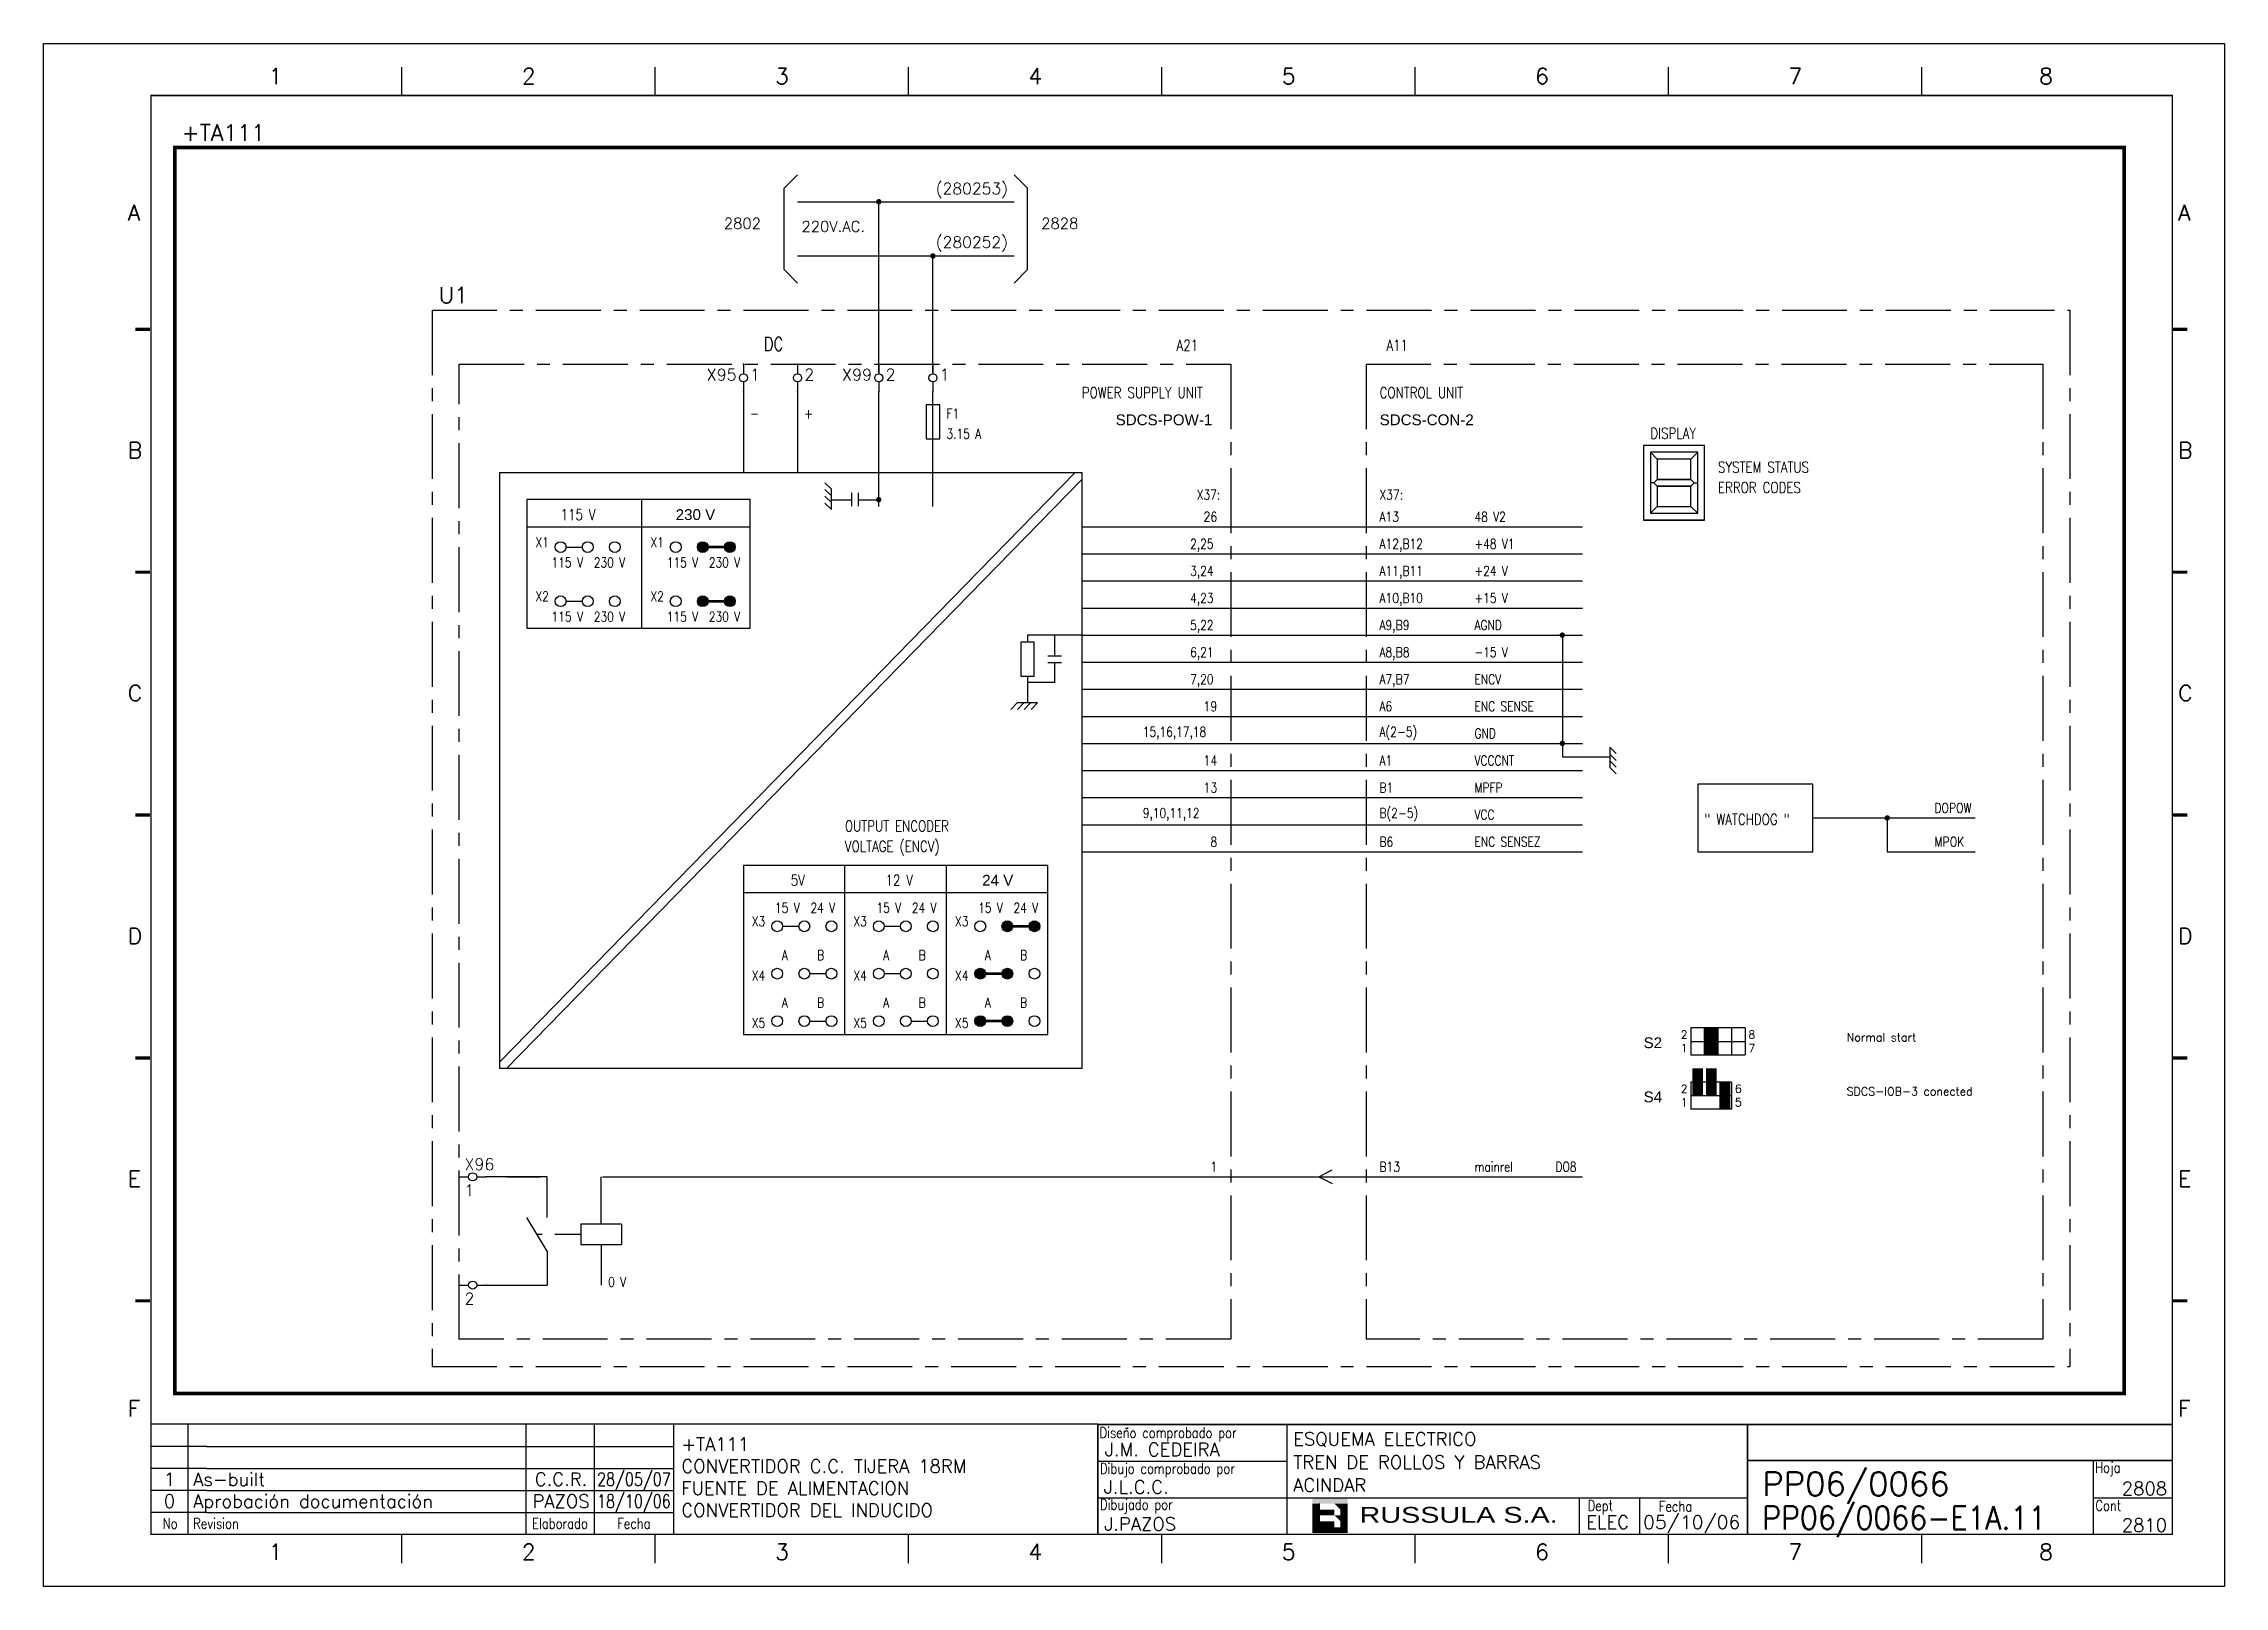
# Model space of a CAD drawing. Extents: x -4 to 416, y -4762 to 287.
# Drawn here: x -3.7 to 416.3, y -1198.2 to -901.2 of the extents above; entities that cross this region are included whole.
import ezdxf
from ezdxf.enums import TextEntityAlignment as Align

# ---------------------------------------------------------------- set-up
doc = ezdxf.new("R2010")
doc.units = 0
doc.header["$LTSCALE"] = 10
doc.header["$MEASUREMENT"] = 0
for name, pattern in [('CENTER', [2, 1.25, -0.25, 0.25, -0.25]), ('DASHDOT', [1, 0.5, -0.25, 0, -0.25]), ('DASHED', [0.75, 0.5, -0.25])]:
    doc.linetypes.add(name, pattern=pattern)
doc.layers.get('0').update_dxf_attribs({"linetype": 'CONTINUOUS'})
for name, color, linetype in [('1', 7, 'CONTINUOUS'), ('10', 5, 'CONTINUOUS'), ('2', 7, 'CONTINUOUS'), ('25', 3, 'CONTINUOUS'), ('25K', 4, 'DASHED'), ('25PK', 4, 'CENTER'), ('35', 2, 'CONTINUOUS'), ('8', 1, 'CONTINUOUS'), ('9', 6, 'CONTINUOUS'), ('DIBUJO', 7, 'CONTINUOUS'), ('NODE', 7, 'CONTINUOUS')]:
    doc.layers.add(name, color=color, linetype=linetype)
doc.styles.add('ABBSTYLE', font='ROMANS.SHX', dxfattribs={"width": 0.8})
doc.styles.add('HELV', font='HELVBLD.SHX', dxfattribs={"width": 1.2})
doc.styles.add('HELVETICA', font='HELV.SHX')
doc.styles.add('LABEL', font='SIMPLEX', dxfattribs={"width": 0.8, "height": 4})
doc.styles.add('ROMANS', font='romans')
doc.styles.get("Standard").update_dxf_attribs({"font": 'simplex'})

msp = doc.modelspace()

# ---------------------------------------------------------------- texts
at = {"layer": '2', "color": 6}
for s, height, p in [('+TA111', 3.128, (22.9, -919.95)), ('(280253)', 2.19, (168.16, -930.24)), ('(280252)', 2.19, (168.16, -940.55)), ('U1', 3.128, (72.44, -951.23))]:
    msp.add_text(s, height=height, dxfattribs=at).set_placement(p)
at = {"layer": '2', "color": 7}
for s, height, style, p in [('2802', 2.086, 'ROMANS', (127.33, -936.89)), ('220V.AC.', 2.086, 'ROMANS', (142.28, -937.47)), ('2828', 2.086, 'ROMANS', (188.45, -936.89)), ('Normal start', 1.5642, 'ROMANS', (343.57, -1093.32)), ('S2', 2.086, 'HELV', (304.47, -1094.62)), ('S4', 2.086, 'HELV', (304.47, -1105.05)), ('SDCS-IOB-3 conected', 1.5642, 'ROMANS', (343.57, -1103.72))]:
    msp.add_text(s, height=height, dxfattribs=dict(at, style=style)).set_placement(p)
at = {"layer": '2', "color": 7, "style": 'ROMANS'}
for s, p in [('2', (312.29, -1092.01)), ('8', (325.32, -1092.01)), ('1', (312.29, -1094.62)), ('7', (325.32, -1094.62)), ('2', (312.29, -1102.44)), ('1', (312.29, -1105.05)), ('5', (322.72, -1105.05)), ('6', (322.72, -1102.44))]:
    msp.add_text(s, height=1.56, dxfattribs=at).set_placement(p, align=Align.MIDDLE)
at = {"layer": '25', "style": 'ABBSTYLE', "width": 0.8}
for s, height, p in [('DC', 2.607, (135.01, -960.36)), ('A21', 2.086, (214.52, -960.36)), ('A11', 2.086, (254.93, -960.36)), ('POWER SUPPLY UNIT', 2.0857, (196.27, -969.48)), ('CONTROL UNIT', 2.0857, (253.63, -969.48)), ('-', 1.88, (132.4, -973.39)), ('+', 1.88, (142.83, -973.39)), ('F1', 1.877, (170.2, -973.39)), ('3.15 A', 1.877, (170.2, -977.3)), ('DISPLAY', 2.086, (305.77, -977.3)), ('SYSTEM STATUS', 2.0857, (318.8, -983.82)), ('ERROR CODES', 2.0857, (318.8, -987.73)), ('115 V', 2.086, (95.9, -992.95)), ('X37:', 1.877, (218.43, -989.03)), ('X37:', 1.877, (253.63, -989.03)), ('26', 1.877, (219.74, -993.26)), ('A13', 1.877, (253.63, -993.26)), ('48 V2', 1.877, (271.88, -993.26)), ('X1', 1.877, (91.03, -998.16)), ('X1', 1.877, (113.19, -998.16)), ('2,25', 1.877, (217.13, -998.48)), ('A12,B12', 1.877, (253.63, -998.48)), ('+48 V1', 1.877, (271.88, -998.48)), ('115 V', 1.877, (94.16, -1002.07)), ('230 V', 1.877, (102.28, -1002.07)), ('115 V', 1.877, (116.32, -1002.07)), ('230 V', 1.877, (124.44, -1002.07)), ('3,24', 1.877, (217.13, -1003.69)), ('A11,B11', 1.877, (253.63, -1003.69)), ('+24 V', 1.877, (271.88, -1003.69)), ('X2', 1.877, (91.03, -1008.59)), ('X2', 1.877, (113.19, -1008.59)), ('4,23', 1.877, (217.13, -1008.91)), ('A10,B10', 1.877, (253.63, -1008.91)), ('+15 V', 1.877, (271.88, -1008.91)), ('115 V', 1.877, (94.16, -1012.5)), ('230 V', 1.877, (102.28, -1012.5)), ('115 V', 1.877, (116.32, -1012.5)), ('230 V', 1.877, (124.44, -1012.5)), ('5,22', 1.877, (217.13, -1014.12)), ('A9,B9', 1.877, (253.63, -1014.12)), ('AGND', 1.877, (271.88, -1014.12)), ('6,21', 1.877, (217.13, -1019.34)), ('A8,B8', 1.877, (253.63, -1019.34)), ('-15 V', 1.877, (271.88, -1019.34)), ('7,20', 1.877, (217.13, -1024.55)), ('A7,B7', 1.877, (253.63, -1024.55)), ('ENCV', 1.877, (271.88, -1024.55)), ('19', 1.877, (219.74, -1029.76)), ('A6', 1.877, (253.63, -1029.76)), ('ENC SENSE', 1.877, (271.88, -1029.76)), ('15,16,17,18', 1.8771, (208, -1034.66)), ('A(2-5)', 1.877, (253.63, -1034.66)), ('GND', 1.877, (271.88, -1034.98)), ('14', 1.877, (219.74, -1040.19)), ('A1', 1.877, (253.63, -1040.19)), ('VCCCNT', 1.877, (271.88, -1040.19)), ('13', 1.877, (219.74, -1045.41)), ('B1', 1.877, (253.63, -1045.41)), ('MPFP', 1.877, (271.88, -1045.41)), ('9,10,11,12', 1.877, (208, -1050.3)), ('B(2-5)', 1.877, (253.63, -1050.3)), ('VCC', 1.877, (271.88, -1050.62)), ('" WATCHDOG "', 2.0857, (316.2, -1051.6)), ('DOPOW', 1.877, (360.52, -1049.32)), ('OUTPUT ENCODER', 2.0857, (150.65, -1052.91)), ('8', 1.88, (221.04, -1055.83)), ('B6', 1.877, (253.63, -1055.83)), ('ENC SENSEZ', 1.877, (271.88, -1055.83)), ('MPOK', 1.877, (360.52, -1055.83)), ('VOLTAGE (ENCV)', 2.0857, (150.65, -1056.82)), ('5V', 2.086, (140.22, -1063.34)), ('12 V', 2.086, (158.47, -1063.34)), ('15 V', 1.877, (137.18, -1068.55)), ('24 V', 1.877, (143.99, -1068.55)), ('15 V', 1.877, (156.73, -1068.55)), ('24 V', 1.877, (163.54, -1068.55)), ('15 V', 1.877, (176.29, -1068.55)), ('24 V', 1.877, (183.09, -1068.55)), ('X3', 1.877, (132.74, -1071.16)), ('X3', 1.877, (152.29, -1071.16)), ('X3', 1.877, (171.85, -1071.16)), ('A', 1.88, (138.48, -1077.67)), ('B', 1.88, (145.29, -1077.67)), ('A', 1.88, (158.04, -1077.67)), ('B', 1.88, (164.85, -1077.67)), ('A', 1.88, (177.59, -1077.67)), ('B', 1.88, (184.4, -1077.67)), ('X4', 1.877, (132.74, -1081.59)), ('X4', 1.877, (132.74, -1081.59)), ('X4', 1.877, (152.29, -1081.59)), ('X4', 1.877, (152.29, -1081.59)), ('X4', 1.877, (171.85, -1081.59)), ('X4', 1.877, (171.85, -1081.59)), ('A', 1.88, (138.48, -1086.8)), ('B', 1.88, (145.29, -1086.8)), ('A', 1.88, (158.04, -1086.8)), ('B', 1.88, (164.85, -1086.8)), ('A', 1.88, (177.59, -1086.8)), ('B', 1.88, (184.4, -1086.8)), ('X5', 1.877, (132.74, -1090.71)), ('X5', 1.877, (152.29, -1090.71)), ('X5', 1.877, (171.85, -1090.71)), ('1', 1.88, (221.04, -1118.4)), ('B13', 1.877, (253.63, -1118.4)), ('mainrel', 1.877, (271.88, -1118.4)), ('DO8', 1.877, (287.52, -1118.4)), ('0 V', 1.877, (105.03, -1140.56))]:
    msp.add_text(s, height=height, dxfattribs=at).set_placement(p)
at = {"layer": '25', "style": 'HELV'}
for s, p in [('SDCS-POW-1', (202.79, -974.7)), ('SDCS-CON-2', (253.63, -974.7)), ('230 V', (118.06, -992.95)), ('24 V', (177.08, -1063.34))]:
    msp.add_text(s, height=2.086, dxfattribs=at).set_placement(p)

# ---------------------------------------------------------------- blocks, each defined once
blk = doc.blocks.new('NOD', base_point=(237.5, 170))
at = {"layer": 'NODE'}
blk.add_point((237.5, 170), dxfattribs=at)
blk = doc.blocks.new('$$PLL21C')
for p, q in [((-2.5, 0), (-0.75, 0)), ((0.75, 0), (2.5, 0))]:
    blk.add_line(p, q)
at = {"layer": '2'}
blk.add_circle((0, 0), 0.75, dxfattribs=at)
for p in [(-2.5, 0), (2.5, 0)]:
    blk.add_blockref('NOD', p, dxfattribs=at)
at = {"layer": '8'}
blk.add_attdef('*A', (-1.5, -3.575), '', height=2.15, dxfattribs=at)
at = {"layer": '9'}
blk.add_attdef('ID', (-1.5, 1.25), '', height=2.15, dxfattribs=at)
blk = doc.blocks.new('$$PLU21C')
for p, q in [((0, 2.5), (0, 0.75)), ((0, -0.75), (0, -2.5))]:
    blk.add_line(p, q)
at = {"layer": '2'}
blk.add_circle((0, 0), 0.75, dxfattribs=at)
for p in [(0, 2.5), (0, -2.5)]:
    blk.add_blockref('NOD', p, dxfattribs=at)
at = {"layer": '8'}
blk.add_attdef('*A', (1.25, -0.5), '', height=2.15, dxfattribs=at)
at = {"layer": '9'}
blk.add_attdef('ID', text='', height=2.15, dxfattribs=at).set_placement((-1.25, -0.5), align=Align.RIGHT)
blk = doc.blocks.new('newcajec')
at = {"layer": '1'}
for p, q in [((179.4, 20.85), (0.13, 20.85)), ((7, 20.85), (7, 0)), ((71, 20.85), (71, 0)), ((84, 20.85), (84, 0.09)), ((99, 20.85), (99, 0)), ((215.2, 20.8), (215.2, 0)), ((10.6, 16.64), (0, 16.64)), ((10.6, 16.64), (99, 16.64)), ((184.64, 20.18), (184.81, 20.01)), ((184.81, 20.01), (185.18, 20.25)), ((10.6, 12.48), (0, 12.48)), ((10.6, 12.48), (99, 12.48)), ((179.4, 13.87), (215.2, 13.87)), ((368, 14.06), (368, 0)), ((10.6, 8.32), (0, 8.32)), ((10.6, 8.32), (99, 8.32)), ((10.6, 4.16), (0, 4.16)), ((10.6, 4.16), (99, 4.16)), ((179.4, 6.93), (267.63, 6.93)), ((267.63, 6.93), (302.5, 6.93)), ((270.63, 6.91), (270.63, 0)), ((282.07, 6.93), (282.07, 0)), ((368, 6.93), (383, 6.93))]:
    blk.add_line(p, q, dxfattribs=at)
for points in [[(47.5, 272.5, 0.3, 0.3, 0), (47.5, 277.91, 0.3, 0.3, 0)], [(95.5, 272.5, 0.3, 0.3, 0), (95.5, 277.91, 0.3, 0.3, 0)], [(143.5, 272.5, 0.3, 0.3, 0), (143.5, 277.91, 0.3, 0.3, 0)], [(191.5, 272.5, 0.3, 0.3, 0), (191.5, 277.91, 0.3, 0.3, 0)], [(239.5, 272.5, 0.3, 0.3, 0), (239.5, 277.91, 0.3, 0.3, 0)], [(287.5, 272.5, 0.3, 0.3, 0), (287.5, 277.91, 0.3, 0.3, 0)], [(335.5, 272.5, 0.3, 0.3, 0), (335.5, 277.91, 0.3, 0.3, 0)], [(-2.99, 228.23, 0.6, 0.6, 0), (-0.18, 228.23, 0.6, 0.6, 0)], [(383.01, 228.23, 0.6, 0.6, 0), (385.82, 228.23, 0.6, 0.6, 0)], [(-2.99, 182.23, 0.6, 0.6, 0), (-0.18, 182.23, 0.6, 0.6, 0)], [(383.01, 182.23, 0.6, 0.6, 0), (385.82, 182.23, 0.6, 0.6, 0)], [(-2.99, 136.23, 0.6, 0.6, 0), (-0.18, 136.23, 0.6, 0.6, 0)], [(383.01, 136.23, 0.6, 0.6, 0), (385.82, 136.23, 0.6, 0.6, 0)], [(-2.99, 90.23, 0.6, 0.6, 0), (-0.18, 90.23, 0.6, 0.6, 0)], [(383.01, 90.23, 0.6, 0.6, 0), (385.82, 90.23, 0.6, 0.6, 0)], [(-2.99, 44.23, 0.6, 0.6, 0), (-0.18, 44.23, 0.6, 0.6, 0)], [(383.01, 44.23, 0.6, 0.6, 0), (385.82, 44.23, 0.6, 0.6, 0)], [(383, 20.8, 0.3, 0.3, 0), (179.4, 20.8, 0.3, 0.3, 0), (179.4, 0, 0.3, 0.3, 0)], [(302.5, 20.8, 0.3, 0.3, 0), (302.5, 0, 0.3, 0.3, 0)], [(302.5, 14, 0.3, 0.3, 0), (383, 14, 0.3, 0.3, 0)], [(47.5, -5.5, 0.3, 0.3, 0), (47.5, -0.09, 0.3, 0.3, 0)], [(95.5, -5.5, 0.3, 0.3, 0), (95.5, -0.09, 0.3, 0.3, 0)], [(143.5, -5.5, 0.3, 0.3, 0), (143.5, -0.09, 0.3, 0.3, 0)], [(191.5, -5.5, 0.3, 0.3, 0), (191.5, -0.09, 0.3, 0.3, 0)], [(239.5, -5.5, 0.3, 0.3, 0), (239.5, -0.09, 0.3, 0.3, 0)], [(287.5, -5.5, 0.3, 0.3, 0), (287.5, -0.09, 0.3, 0.3, 0)], [(335.5, -5.5, 0.3, 0.3, 0), (335.5, -0.09, 0.3, 0.3, 0)]]:
    blk.add_lwpolyline(points, format="xyseb", dxfattribs=at)
at = {"layer": '1', "const_width": 0.3}
blk.add_lwpolyline([(0, 0), (0, 272.5), (383, 272.5), (383, 0)], close=True, dxfattribs=at)
at = {"layer": '2', "color": 14}
for p, q in [((221.42, 4.69), (221.42, 5.81)), ((221.42, 2.47), (221.42, 3.58))]:
    blk.add_line(p, q, dxfattribs=at)
for points in [[(220.05, 5.81), (220.05, 6.92), (226.74, 5.81), (226.74, 6.92)], [(221.42, 2.47), (220.05, 2.47), (221.42, 5.81), (220.05, 5.81)], [(221.42, 4.69), (224.25, 4.69), (221.42, 3.58), (224.25, 3.58)], [(224.25, 5.81), (225.37, 5.81), (225.37, 4.69)], [(225.37, 5.81), (226.74, 5.81), (225.37, 1.35), (226.74, 1.35)], [(224.25, 0.24), (224.25, 2.47), (220.05, 0.24), (220.05, 2.47)], [(224.25, 3.58), (225.37, 3.58), (225.37, 2.47)], [(226.74, 1.35), (226.74, 0.24), (224.25, 1.35), (224.25, 0.24)]]:
    blk.add_solid(points, dxfattribs=at)
at = {"layer": '1', "style": 'ROMANS'}
for s, p in [('1', (22.29, 274.68)), ('2', (70.29, 274.68)), ('3', (118.29, 274.68)), ('4', (166.29, 274.68)), ('5', (214.29, 274.68)), ('6', (262.29, 274.68)), ('7', (310.29, 274.68)), ('8', (357.79, 274.68)), ('A', (-4.37, 248.84)), ('A', (384.13, 248.84)), ('B', (-4.37, 203.84)), ('B', (384.13, 203.84)), ('C', (-4.37, 157.84)), ('C', (384.13, 157.84)), ('D', (-4.37, 111.84)), ('D', (384.13, 111.84)), ('E', (-4.37, 65.84)), ('E', (384.13, 65.84)), ('F', (-4.37, 22.34)), ('F', (384.13, 22.34)), ('1', (22.29, -4.82)), ('2', (70.29, -4.82)), ('3', (118.29, -4.82)), ('4', (166.29, -4.82)), ('5', (214.29, -4.82)), ('6', (262.29, -4.82)), ('7', (310.29, -4.82)), ('8', (357.79, -4.82))]:
    blk.add_text(s, height=3, dxfattribs=at).set_placement(p)
at = {"layer": '1', "style": 'LABEL', "width": 0.8}
for s, p in [('Diseno comprobado por', (179.73, 18.27)), ('Dibujo comprobado por', (179.81, 11.47)), ('Hoja', (368.38, 11.66)), ('Dibujado por', (179.83, 4.64)), ('Fecha', (285.71, 4.3)), ('Cont', (368.43, 4.46)), ('No', (2.23, 1.05)), ('Revision', (8, 1.05))]:
    blk.add_text(s, height=2, dxfattribs=at).set_placement(p)
for s, p in [('Dept', (274.61, 4.44)), ('Elaborado', (77.5, 1.05)), ('Fecha', (91.5, 1.05))]:
    blk.add_text(s, height=2, dxfattribs=at).set_placement(p, align=Align.CENTER)
at = {"layer": '10', "style": 'ROMANS'}
for tag, p in [('REV41', (3.5, 18.74)), ('REV43', (77.7, 18.74)), ('REV31', (3.5, 14.58)), ('REV33', (77.7, 14.58)), ('REV21', (3.5, 10.42)), ('REV23', (77.7, 10.42)), ('REV11', (3.5, 6.27)), ('REV13', (77.7, 6.27))]:
    blk.add_attdef(tag, text='', height=2.5, dxfattribs=at).set_placement(p, align=Align.MIDDLE)
for tag, p, height in [('REV42', (8, 17.49), 2.5), ('SHEETNAME1', (100.5, 15.83), 2.5), ('DESIGNCHECK', (180.74, 14.83), 2.5), ('DOCUMENTTYPE', (216.43, 16.8), 2.5), ('NOTA', (305.32, 15.8), 3), ('REV32', (8, 13.33), 2.5), ('SHEETNAME2', (100.5, 11.67), 2.5), ('OBJECT', (216.43, 12.4), 2.5), ('REV22', (8, 9.17), 2.5), ('SHEETNAME3', (100.5, 7.51), 2.5), ('DRAWINGCHECK', (180.53, 7.71), 2.5), ('CUSTOMER', (216.43, 8.08), 2.5), ('ORDER', (305.32, 7.3), 4.5), ('REV12', (8, 5.01), 2.5), ('SHEETNAME4', (100.5, 3.35), 2.5), ('DOCUMENT_ID', (305.32, 0.93), 4.4), ('USER', (180.63, 0.71), 2.5), ('DEPARTMENT', (271.93, 1.05), 2.5)]:
    blk.add_attdef(tag, p, '', height=height, dxfattribs=at)
for tag, width, p, p2 in [('REV44', 1.221199, (84.53, 17.49), (98.48, 17.49)), ('REV34', 1.221199, (84.53, 13.33), (98.48, 13.33)), ('REV24', 1.221199, (84.53, 9.17), (98.48, 9.17)), ('REV14', 1.221199, (84.53, 5.01), (98.48, 5.01)), ('CREATED2', 7.039915, (282.71, 1.05), (301.14, 1.05))]:
    blk.add_attdef(tag, text='', height=2.5, dxfattribs=dict(at, width=width)).set_placement(p, p2, align=Align.FIT)
for tag, p in [('SHEET', (382, 7.43)), ('NEXTSHEET', (382, 0.5))]:
    blk.add_attdef(tag, text='', height=2.5, dxfattribs=at).set_placement(p, align=Align.RIGHT)
at = {"layer": 'DIBUJO', "color": 14, "style": 'HELVETICA', "width": 1.3}
blk.add_text('RUSSULA S.A.', height=3, dxfattribs=at).set_placement((229, 2.19))

# ---------------------------------------------------------------- linework, layer by layer
at = {"layer": '2', "color": 7}
for p, q in [((138.92, -929.07), (141.52, -926.47)), ((185.84, -929.07), (183.24, -926.47)), ((138.92, -944.71), (138.92, -929.07)), ((141.52, -931.68), (183.24, -931.68)), ((157.17, -964.53), (157.17, -931.68)), ((185.84, -944.71), (185.84, -929.07)), ((141.52, -947.32), (138.92, -944.71)), ((141.52, -942.11), (183.24, -942.11)), ((167.59, -964.53), (167.59, -942.11)), ((183.24, -947.32), (185.84, -944.71)), ((324.02, -1090.71), (313.59, -1090.71)), ((313.59, -1090.71), (313.59, -1095.92)), ((316.2, -1095.92), (316.2, -1090.71)), ((318.8, -1095.92), (318.8, -1090.71)), ((321.41, -1090.71), (321.41, -1095.92)), ((324.02, -1090.71), (324.02, -1095.92)), ((313.59, -1093.32), (324.02, -1093.32)), ((313.59, -1095.92), (324.02, -1095.92)), ((313.59, -1095.92), (324.02, -1095.92)), ((313.59, -1101.14), (313.59, -1106.35)), ((321.41, -1101.14), (313.59, -1101.14)), ((313.59, -1103.75), (321.41, -1103.75)), ((321.41, -1101.14), (321.41, -1106.35)), ((321.41, -1106.35), (313.59, -1106.35))]:
    msp.add_line(p, q, dxfattribs=at)
at = {"layer": '2', "color": 3, "linetype": 'DASHDOT', "const_width": 0.73}
msp.add_lwpolyline([(21.6, -921.25), (397.02, -921.25), (397.02, -1161.1), (21.6, -1161.1), (21.6, -921.25)], dxfattribs=at)
at = {"layer": '2', "color": 7}
for points, const_width in [([(156.91, -931.68, 1), (157.43, -931.68, 1)], 0.521), ([(167.33, -942.11, 1), (167.86, -942.11, 1)], 0.521), ([(122.75, -998.16, 1), (123.8, -998.16, 1)], 1.04), ([(127.97, -998.16, 1), (129.01, -998.16, 1)], 1.04), ([(122.75, -1008.59, 1), (123.8, -1008.59, 1)], 1.04), ([(127.97, -1008.59, 1), (129.01, -1008.59, 1)], 1.04), ([(181.41, -1071.16, 1), (182.46, -1071.16, 1)], 1.04), ([(186.63, -1071.16, 1), (187.67, -1071.16, 1)], 1.04), ([(176.2, -1080.28, 1), (177.24, -1080.28, 1)], 1.04), ([(181.41, -1080.28, 1), (182.46, -1080.28, 1)], 1.04), ([(176.2, -1089.41, 1), (177.24, -1089.41, 1)], 1.04), ([(181.41, -1089.41, 1), (182.46, -1089.41, 1)], 1.04)]:
    msp.add_lwpolyline(points, format="xyb", close=True, dxfattribs=dict(at, const_width=const_width))
at = {"layer": '2', "color": 7, "const_width": 0.521}
for points in [[(124.27, -998.16), (127.6, -998.16)], [(124.27, -1008.59), (127.6, -1008.59)], [(182.92, -1071.16), (186.26, -1071.16)], [(177.71, -1080.28), (181.05, -1080.28)], [(177.71, -1089.41), (181.05, -1089.41)]]:
    msp.add_lwpolyline(points, dxfattribs=at)
at = {"layer": '2', "color": 7}
for points in [[(316.2, -1090.71), (316.2, -1095.92), (318.8, -1090.71), (318.8, -1095.92)], [(313.85, -1103.7), (313.85, -1098.49), (315.94, -1103.7), (315.94, -1098.49)], [(316.46, -1103.7), (316.46, -1098.49), (318.54, -1103.7), (318.54, -1098.49)], [(319.07, -1106.35), (319.07, -1101.14), (321.15, -1106.35), (321.15, -1101.14)]]:
    msp.add_solid(points, dxfattribs=at)
at = {"layer": '25'}
for p, q in [((132.4, -989.03), (89.38, -989.03)), ((89.38, -989.03), (89.38, -1013.8)), ((111.54, -1013.8), (111.54, -989.03)), ((132.4, -1013.8), (132.4, -989.03)), ((89.38, -994.25), (132.4, -994.25)), ((89.38, -1013.8), (132.4, -1013.8)), ((189.75, -1059.43), (131.1, -1059.43)), ((131.1, -1059.43), (131.1, -1092.01)), ((150.65, -1092.01), (150.65, -1059.43)), ((170.2, -1092.01), (170.2, -1059.43)), ((189.75, -1092.01), (189.75, -1059.43)), ((131.1, -1064.64), (189.75, -1064.64)), ((131.1, -1092.01), (189.75, -1092.01))]:
    msp.add_line(p, q, dxfattribs=at)
at = {"layer": '25K'}
msp.add_line((99.81, -1130.47), (91.34, -1130.47), dxfattribs=at)
at = {"layer": '25PK'}
for p, q in [((71.13, -952.54), (386.59, -952.54)), ((71.13, -952.54), (386.59, -952.54)), ((71.13, -952.54), (71.13, -1155.89)), ((71.13, -952.54), (71.13, -1155.89)), ((386.59, -952.54), (386.59, -1155.89)), ((76.35, -1150.67), (76.35, -962.96)), ((76.35, -962.96), (224.95, -962.96)), ((224.95, -962.96), (224.95, -1150.67)), ((251.02, -962.96), (251.02, -1150.67)), ((251.02, -962.96), (381.37, -962.96)), ((381.37, -962.96), (381.37, -1150.67)), ((224.95, -1150.67), (76.35, -1150.67)), ((381.37, -1150.67), (251.02, -1150.67)), ((71.13, -1155.89), (386.59, -1155.89))]:
    msp.add_line(p, q, dxfattribs=at)
at = {"layer": '35'}
for p, q in [((131.1, -968.18), (131.1, -983.82)), ((141.52, -968.18), (141.52, -983.82)), ((157.17, -990.34), (157.17, -968.18)), ((167.59, -990.34), (167.59, -968.18)), ((166.29, -970.79), (166.29, -977.3)), ((168.9, -970.79), (166.29, -970.79)), ((168.9, -977.3), (168.9, -970.79)), ((166.29, -977.3), (168.9, -977.3)), ((316.2, -978.61), (304.47, -978.61)), ((304.47, -978.61), (304.47, -992.95)), ((314.89, -979.91), (305.77, -979.91)), ((305.77, -979.91), (305.77, -986.43)), ((307.07, -981.21), (305.77, -979.91)), ((313.59, -981.21), (307.07, -981.21)), ((307.07, -981.21), (307.07, -985.12)), ((313.59, -981.21), (314.89, -979.91)), ((313.59, -985.12), (313.59, -981.21)), ((314.89, -986.43), (314.89, -979.91)), ((316.2, -992.95), (316.2, -978.61)), ((84.17, -1098.53), (84.17, -983.82)), ((84.17, -1097.23), (194.97, -983.82)), ((84.17, -983.82), (196.27, -983.82)), ((85.47, -1098.53), (196.27, -985.12)), ((148.04, -986.99), (146.78, -985.77)), ((148.04, -990.92), (148.04, -986.99)), ((196.27, -983.82), (196.27, -1098.53)), ((305.77, -985.12), (305.77, -991.64)), ((306.42, -985.78), (305.78, -985.78)), ((307.07, -985.12), (306.42, -985.78)), ((306.42, -985.78), (307.07, -986.43)), ((313.59, -985.12), (307.07, -985.12)), ((307.07, -985.12), (313.59, -985.12)), ((313.59, -986.43), (307.07, -986.43)), ((307.07, -986.43), (313.59, -986.43)), ((307.07, -986.43), (307.07, -990.34)), ((313.59, -985.12), (314.24, -985.78)), ((314.24, -985.78), (313.59, -986.43)), ((313.59, -990.34), (313.59, -986.43)), ((314.24, -985.78), (314.89, -985.78)), ((314.89, -991.64), (314.89, -985.12)), ((148.04, -988.27), (146.78, -987.05)), ((148.04, -989.56), (146.78, -988.34)), ((148.04, -990.93), (146.78, -989.71)), ((151.9, -987.7), (151.9, -990.31)), ((153.2, -987.7), (153.2, -990.31)), ((307.07, -990.34), (305.77, -991.64)), ((307.07, -990.34), (313.59, -990.34)), ((313.59, -990.34), (314.89, -991.64)), ((196.27, -994.25), (292.73, -994.25)), ((304.47, -992.95), (316.2, -992.95)), ((316.2, -992.95), (304.47, -992.95)), ((305.77, -991.64), (314.89, -991.64)), ((96.94, -998.16), (100.07, -998.16)), ((124.32, -998.16), (127.45, -998.16)), ((196.27, -999.46), (292.73, -999.46)), ((196.27, -1004.68), (292.73, -1004.68)), ((96.94, -1008.59), (100.07, -1008.59)), ((124.32, -1008.59), (127.45, -1008.59)), ((196.27, -1009.89), (292.73, -1009.89)), ((196.27, -1015.11), (292.73, -1015.11)), ((184.51, -1016.46), (184.51, -1022.98)), ((187.12, -1016.46), (184.51, -1016.46)), ((187.12, -1022.98), (187.12, -1016.46)), ((189.72, -1019.07), (192.33, -1019.07)), ((189.72, -1020.37), (192.33, -1020.37)), ((196.27, -1020.32), (292.73, -1020.32)), ((184.51, -1022.98), (187.12, -1022.98)), ((183.8, -1028.14), (182.58, -1029.4)), ((187.73, -1028.14), (183.8, -1028.14)), ((185.08, -1028.14), (183.86, -1029.4)), ((186.37, -1028.14), (185.15, -1029.4)), ((187.74, -1028.14), (186.52, -1029.4)), ((196.27, -1025.53), (292.73, -1025.53)), ((196.27, -1030.75), (292.73, -1030.75)), ((196.27, -1035.96), (292.73, -1035.96)), ((297.95, -1036.68), (299.21, -1037.9)), ((297.95, -1036.68), (297.95, -1040.62)), ((196.27, -1041.18), (292.73, -1041.18)), ((297.95, -1038.04), (299.21, -1039.26)), ((297.95, -1039.34), (299.21, -1040.56)), ((297.95, -1040.62), (299.21, -1041.84)), ((337.05, -1043.78), (314.89, -1043.78)), ((314.89, -1043.78), (314.89, -1056.82)), ((337.05, -1056.82), (337.05, -1043.78)), ((196.27, -1046.39), (292.73, -1046.39)), ((196.27, -1051.6), (292.73, -1051.6)), ((196.27, -1056.82), (292.73, -1056.82)), ((314.89, -1056.82), (337.05, -1056.82)), ((138.66, -1071.16), (141.78, -1071.16)), ((158.21, -1071.16), (161.34, -1071.16)), ((182.98, -1071.16), (186.1, -1071.16)), ((143.87, -1080.28), (147, -1080.28)), ((158.21, -1080.28), (161.34, -1080.28)), ((158.21, -1080.28), (161.34, -1080.28)), ((177.76, -1080.28), (180.89, -1080.28)), ((177.76, -1080.28), (180.89, -1080.28)), ((143.87, -1089.41), (147, -1089.41)), ((163.42, -1089.41), (166.55, -1089.41)), ((177.76, -1089.41), (180.89, -1089.41)), ((196.27, -1098.53), (84.17, -1098.53)), ((93.29, -1119.39), (81.56, -1119.39)), ((85.47, -1119.39), (91.99, -1119.39)), ((93.29, -1127.21), (93.29, -1119.39)), ((103.72, -1128.51), (103.72, -1119.39)), ((103.98, -1119.39), (292.73, -1119.39)), ((241.9, -1119.39), (244.5, -1118.08)), ((241.9, -1119.39), (244.5, -1120.69)), ((93.29, -1133.73), (89.38, -1127.21)), ((107.63, -1128.51), (99.81, -1128.51)), ((99.81, -1128.51), (99.81, -1132.42)), ((107.63, -1128.51), (107.63, -1132.42)), ((93.29, -1133.73), (93.29, -1140.24)), ((99.81, -1132.42), (107.63, -1132.42)), ((103.72, -1132.42), (103.72, -1140.24)), ((81.56, -1140.24), (93.29, -1140.24))]:
    msp.add_line(p, q, dxfattribs=at)
for points in [[(147.99, -989.04), (151.9, -989.04)], [(153.2, -989.04), (157.11, -989.04)], [(196.27, -1015.11), (185.84, -1015.11), (185.84, -1016.46)], [(191.06, -1019.07), (191.06, -1015.16)], [(288.82, -1015.11), (288.82, -1035.96), (288.82, -1038.57), (297.95, -1038.57)], [(191.06, -1024.28), (191.06, -1020.37)], [(191.06, -1024.23), (185.84, -1024.23)], [(185.85, -1028.19), (185.85, -1022.98)], [(337.05, -1050.3), (368.34, -1050.3)], [(351.39, -1050.3), (351.39, -1056.82), (368.34, -1056.82)]]:
    msp.add_lwpolyline(points, dxfattribs=at)
at = {"layer": '35', "const_width": 0.521}
for points in [[(156.91, -989.03, 1), (157.43, -989.03, 1)], [(288.56, -1015.11, 1), (289.08, -1015.11, 1)], [(288.56, -1035.96, 1), (289.08, -1035.96, 1)], [(351.13, -1050.3, 1), (351.65, -1050.3, 1)]]:
    msp.add_lwpolyline(points, format="xyb", close=True, dxfattribs=at)
at = {"layer": '35'}
for centre in [(95.9, -998.16), (101.11, -998.16), (106.33, -998.16), (118.06, -998.16), (123.27, -998.16), (128.49, -998.16), (95.9, -1008.59), (101.11, -1008.59), (106.33, -1008.59), (118.06, -1008.59), (123.27, -1008.59), (128.49, -1008.59), (137.61, -1071.16), (142.83, -1071.16), (148.04, -1071.16), (157.17, -1071.16), (162.38, -1071.16), (167.59, -1071.16), (176.72, -1071.16), (181.93, -1071.16), (187.15, -1071.16), (137.61, -1080.28), (137.61, -1080.28), (142.83, -1080.28), (142.83, -1080.28), (148.04, -1080.28), (148.04, -1080.28), (157.17, -1080.28), (157.17, -1080.28), (162.38, -1080.28), (162.38, -1080.28), (167.59, -1080.28), (167.59, -1080.28), (176.72, -1080.28), (176.72, -1080.28), (181.93, -1080.28), (181.93, -1080.28), (187.15, -1080.28), (187.15, -1080.28), (137.61, -1089.41), (142.83, -1089.41), (148.04, -1089.41), (157.17, -1089.41), (162.38, -1089.41), (167.59, -1089.41), (176.72, -1089.41), (181.93, -1089.41), (187.15, -1089.41)]:
    msp.add_circle(centre, 1.04, dxfattribs=at)
at = {"layer": 'DIBUJO'}
msp.add_lwpolyline([(-3.68, -901.24), (416.32, -901.24), (416.32, -1198.24), (-3.68, -1198.24), (-3.68, -901.24)], dxfattribs=at)

# ---------------------------------------------------------------- block references
at = {"layer": '2', "color": 7}
ref = msp.add_blockref('newcajec', (17, -1188.22), dxfattribs=dict(at, xscale=1.016442892079948, yscale=1.016442892079948, zscale=1.016442892079948))
ref.add_attrib('REV24', '28/05/07', dxfattribs={"layer": '10', "height": 2.541, "style": 'ROMANS', "width": 0.728168}).set_placement((102.91, -1178.89), (117.1, -1178.89), align=Align.FIT)
ref.add_attrib('SHEETNAME3', 'FUENTE DE ALIMENTACION', (119.15, -1180.59), dxfattribs={"layer": '10', "height": 2.5411, "style": 'ROMANS'})
ref.add_attrib('SHEETNAME2', 'CONVERTIDOR C.C. TIJERA 18RM', (119.15, -1176.36), dxfattribs={"layer": '10', "height": 2.5411, "style": 'ROMANS'})
ref.add_attrib('SHEETNAME1', '+TA111', (119.15, -1172.13), dxfattribs={"layer": '10', "height": 2.541, "style": 'ROMANS'})
ref.add_attrib('USER', 'J.PAZOS', (200.6, -1187.5), dxfattribs={"layer": '10', "height": 2.541, "style": 'ROMANS'})
ref.add_attrib('DRAWINGCHECK', 'J.L.C.C.', (200.5, -1180.38), dxfattribs={"layer": '10', "height": 2.541, "style": 'ROMANS'})
ref.add_attrib('DESIGNCHECK', 'J.M. CEDEIRA', (200.71, -1173.14), dxfattribs={"layer": '10', "height": 2.5411, "style": 'ROMANS'})
ref.add_attrib('REV22', 'As-built', (25.13, -1178.89), dxfattribs={"layer": '10', "height": 2.541, "style": 'ROMANS'})
ref.add_attrib('REV12', 'Aprobación documentación', (25.13, -1183.12), dxfattribs={"layer": '10', "height": 2.5411, "style": 'ROMANS'})
ref.add_attrib('REV21', '1', dxfattribs={"layer": '10', "height": 2.54, "style": 'ROMANS'}).set_placement((20.56, -1177.62), align=Align.MIDDLE)
ref.add_attrib('REV11', '0', dxfattribs={"layer": '10', "height": 2.54, "style": 'ROMANS'}).set_placement((20.56, -1181.85), align=Align.MIDDLE)
ref.add_attrib('SHEETNAME4', 'CONVERTIDOR DEL INDUCIDO', (119.15, -1184.82), dxfattribs={"layer": '10', "height": 2.5411, "style": 'ROMANS'})
ref.add_attrib('REV14', '18/10/06', dxfattribs={"layer": '10', "height": 2.541, "style": 'ROMANS', "width": 0.728168}).set_placement((102.91, -1183.12), (117.1, -1183.12), align=Align.FIT)
ref.add_attrib('REV23', 'C.C.R.', dxfattribs={"layer": '10', "height": 2.541, "style": 'ROMANS'}).set_placement((95.98, -1177.62), align=Align.MIDDLE)
ref.add_attrib('REV13', 'PAZOS', dxfattribs={"layer": '10', "height": 2.541, "style": 'ROMANS'}).set_placement((95.98, -1181.85), align=Align.MIDDLE)
ref.add_attrib('DOCUMENT_ID', 'PP06/0066-E1A.11', (327.34, -1187.27), dxfattribs={"layer": '10', "height": 4.4723, "style": 'ROMANS', "width": 0.9})
ref.add_attrib('ORDER', 'PP06/0066', (327.34, -1180.8), dxfattribs={"layer": '10', "height": 4.574, "style": 'ROMANS'})
ref.add_attrib('CUSTOMER', 'ACINDAR', (236.99, -1180), dxfattribs={"layer": '10', "height": 2.541, "style": 'ROMANS'})
ref.add_attrib('OBJECT', 'TREN DE ROLLOS Y BARRAS', (236.99, -1175.61), dxfattribs={"layer": '10', "height": 2.5411, "style": 'ROMANS'})
ref.add_attrib('DOCUMENTTYPE', 'ESQUEMA ELECTRICO', (236.99, -1171.14), dxfattribs={"layer": '10', "height": 2.5411, "style": 'ROMANS'})
ref.add_attrib('CREATED2', '05/10/06', dxfattribs={"layer": '10', "height": 2.541, "style": 'ROMANS', "width": 0.961976}).set_placement((304.36, -1187.16), (323.1, -1187.16), align=Align.FIT)
ref.add_attrib('DEPARTMENT', 'ELEC', (293.4, -1187.16), dxfattribs={"layer": '10', "height": 2.541, "style": 'ROMANS'})
ref.add_attrib('NEXTSHEET', '2810', dxfattribs={"layer": '10', "height": 2.541, "style": 'ROMANS'}).set_placement((405.28, -1187.71), align=Align.RIGHT)
ref.add_attrib('SHEET', '2808', dxfattribs={"layer": '10', "height": 2.541, "style": 'ROMANS'}).set_placement((405.28, -1180.66), align=Align.RIGHT)
at = {"layer": '2', "color": 7, "xscale": 1.042826399999963, "yscale": 1.042826399999963, "zscale": 1.042826399999963}
for name, p, values in [('$$PLU21C', (131.1, -965.57), {'ID': 'X95', '*A': '1'}), ('$$PLU21C', (141.52, -965.57), {'*A': '2'}), ('$$PLU21C', (157.17, -965.57), {'ID': 'X99', '*A': '2'}), ('$$PLU21C', (167.59, -965.57), {'*A': '1'}), ('$$PLL21C', (78.95, -1119.39), {'ID': 'X96', '*A': '1'}), ('$$PLL21C', (78.95, -1140.24), {'*A': '2'})]:
    msp.add_blockref(name, p, dxfattribs=at).add_auto_attribs(values)

msp.set_redraw_order([(e.dxf.handle, doc.entitydb.next_handle()) for e in msp.query("TEXT MTEXT ATTDEF DIMENSION ARC_DIMENSION")])  # texts and dimensions are drawn at this point

doc.saveas('drawing.dxf')
